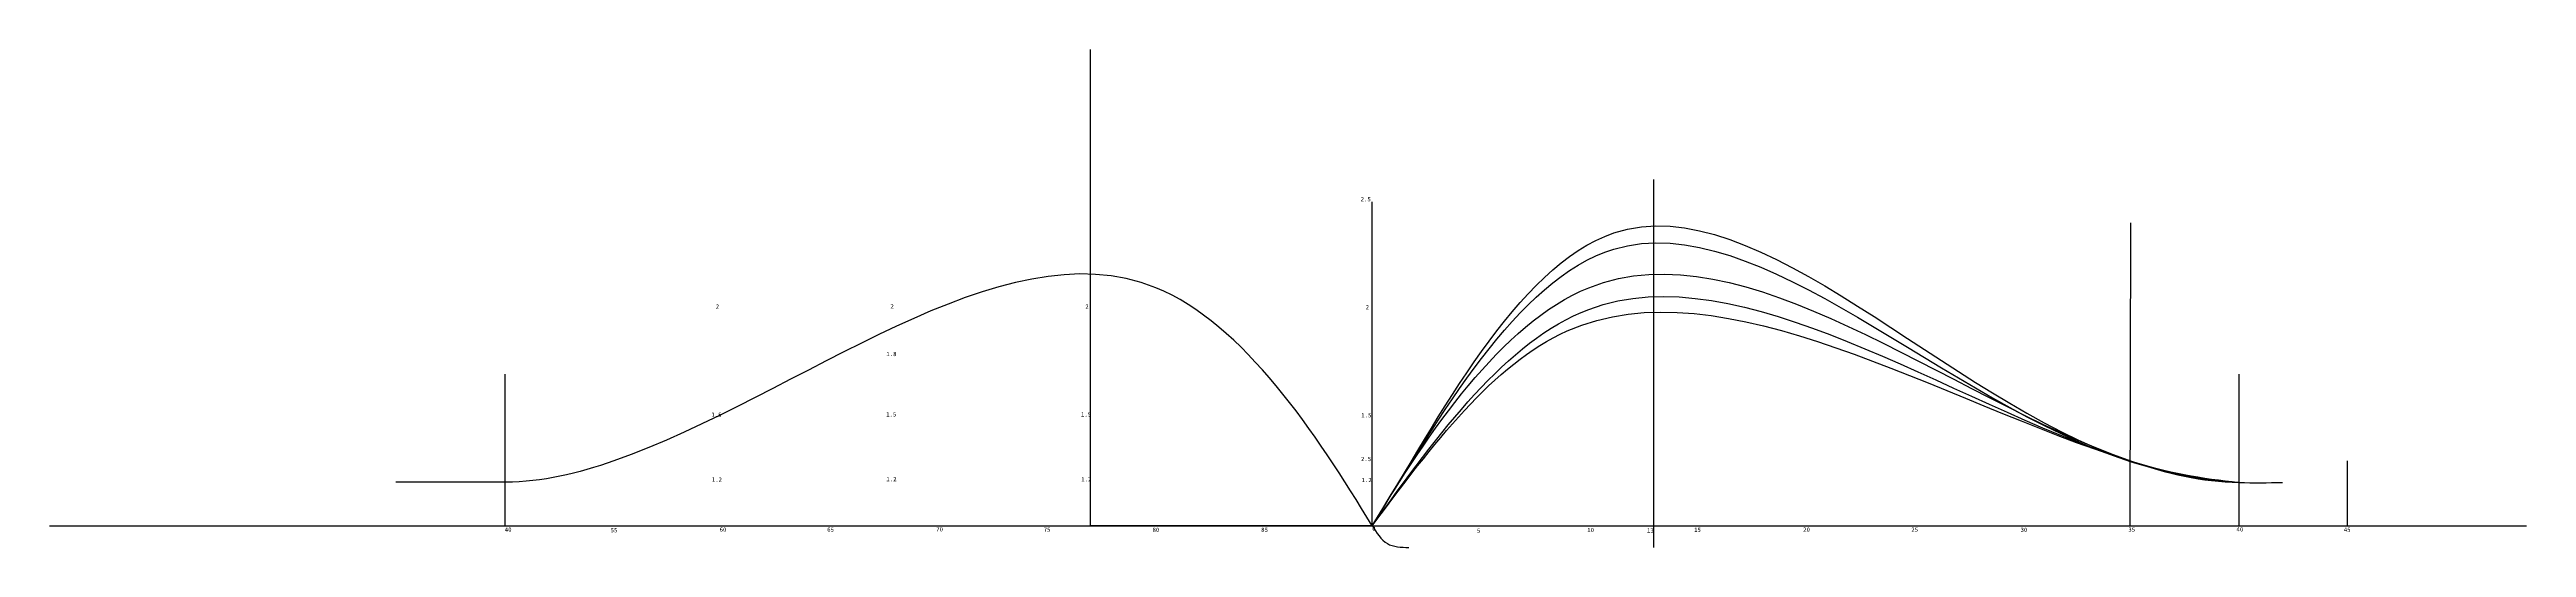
# Model space of a CAD drawing. Header units: millimetres. Extents: x 199 to 558, y 146 to 328.
# Drawn here: x 222 to 336.3, y 146 to 169 of the extents above; entities that cross this region are included whole.
import ezdxf

# ---------------------------------------------------------------- set-up
doc = ezdxf.new("R2010")
doc.units = ezdxf.units.MM
doc.styles.get("Standard").update_dxf_attribs({"font": ''})
doc.styles.get('Standard').set_extended_font_data('SimSun')

msp = doc.modelspace()

# ---------------------------------------------------------------- linework, layer by layer
for p, q in [((270.01, 147), (270.01, 169)), ((296.01, 147), (296.01, 163)), ((283.01, 147), (283.01, 161.97)), ((283.01, 147), (283.01, 161.97)), ((317.97, 147), (318, 161)), ((243.01, 147), (243.01, 154)), ((323, 147), (323, 154)), ((328, 147), (328, 150)), ((243.03, 149.02), (237.97, 149.02)), ((222, 147), (296.01, 147)), ((243.01, 147), (283.01, 147)), ((283.01, 147), (270.01, 147)), ((272.97, 147), (277.97, 147)), ((283.01, 147), (336.25, 147)), ((283.01, 147), (296.01, 147)), ((296.01, 146), (296.01, 147))]:
    msp.add_line(p, q)
for points in [[(283.01, 147), (286.1, 151.96), (294.97, 169.5), (311.24, 150.82), (321.29, 149.19), (323, 149.01)], [(283.01, 147), (286.1, 151.96), (294.97, 168), (311.24, 150.82), (321.29, 149.19), (323, 149.01)]]:
    msp.add_open_spline(points, degree=3, knots=[0, 0, 0, 0, 17.526925, 43.567148, 48.684919, 48.684919, 48.684919, 48.684919])
at = {"color": 1, "start_tangent": (-0.51705, 0.855955), "end_tangent": (-1, 0)}
msp.add_spline([(283.01, 147), (273.03, 158), (248.03, 150), (243.03, 149.02)], degree=3, dxfattribs=at)
at = {"start_tangent": (0.51705, 0.855955), "end_tangent": (1, 0)}
msp.add_spline([(283.01, 147), (293, 158), (317.99, 150), (323, 149.02)], degree=3, dxfattribs=at)
for points, start_tangent in [([(283.01, 147), (293, 157), (317.99, 150), (323, 149.01), (325, 149.01)], (0.552338, 0.83362)), ([(283.01, 147), (292, 156), (317.99, 150), (323, 149.01), (325, 149.01)], (0.552338, 0.83362)), ([(283.02, 147.01), (283.71, 146.18), (284.7, 146)], (0.483497, -0.875346))]:
    msp.add_spline(points, degree=3, dxfattribs=dict(start_tangent=start_tangent))

# ---------------------------------------------------------------- texts
at = {"char_height": 0.2, "width": 2, "attachment_point": 1}
for s, insert in [('2.5', (282.48, 162.19)), ('2', (252.73, 157.23)), ('2', (260.79, 157.24)), ('2', (269.78, 157.23)), ('2', (282.71, 157.2)), ('1.8', (260.6, 155.04)), ('1.5', (252.53, 152.24)), ('1.5', (260.59, 152.25)), ('1.5', (269.58, 152.25)), ('1.5', (282.51, 152.21)), ('2.5', (282.49, 150.19)), ('1.2', (252.55, 149.24)), ('1.2', (260.6, 149.26)), ('1.2', (269.59, 149.25)), ('1.2', (282.52, 149.22)), ('40', (243, 146.93)), ('55', (247.88, 146.9)), ('60', (252.91, 146.93)), ('65', (257.87, 146.93)), ('70', (262.9, 146.94)), ('75', (267.86, 146.93)), ('80', (272.88, 146.92)), ('85', (277.89, 146.92)), ('0', (283.01, 146.97)), ('5', (287.84, 146.88)), ('10', (292.93, 146.91)), ('13', (295.69, 146.89)), ('15', (297.86, 146.92)), ('20', (302.89, 146.93)), ('25', (307.88, 146.93)), ('30', (312.92, 146.92)), ('35', (317.89, 146.93)), ('40', (322.88, 146.94)), ('45', (327.83, 146.93))]:
    msp.add_mtext(s, dxfattribs=dict(at, insert=insert))

doc.saveas('drawing.dxf')
